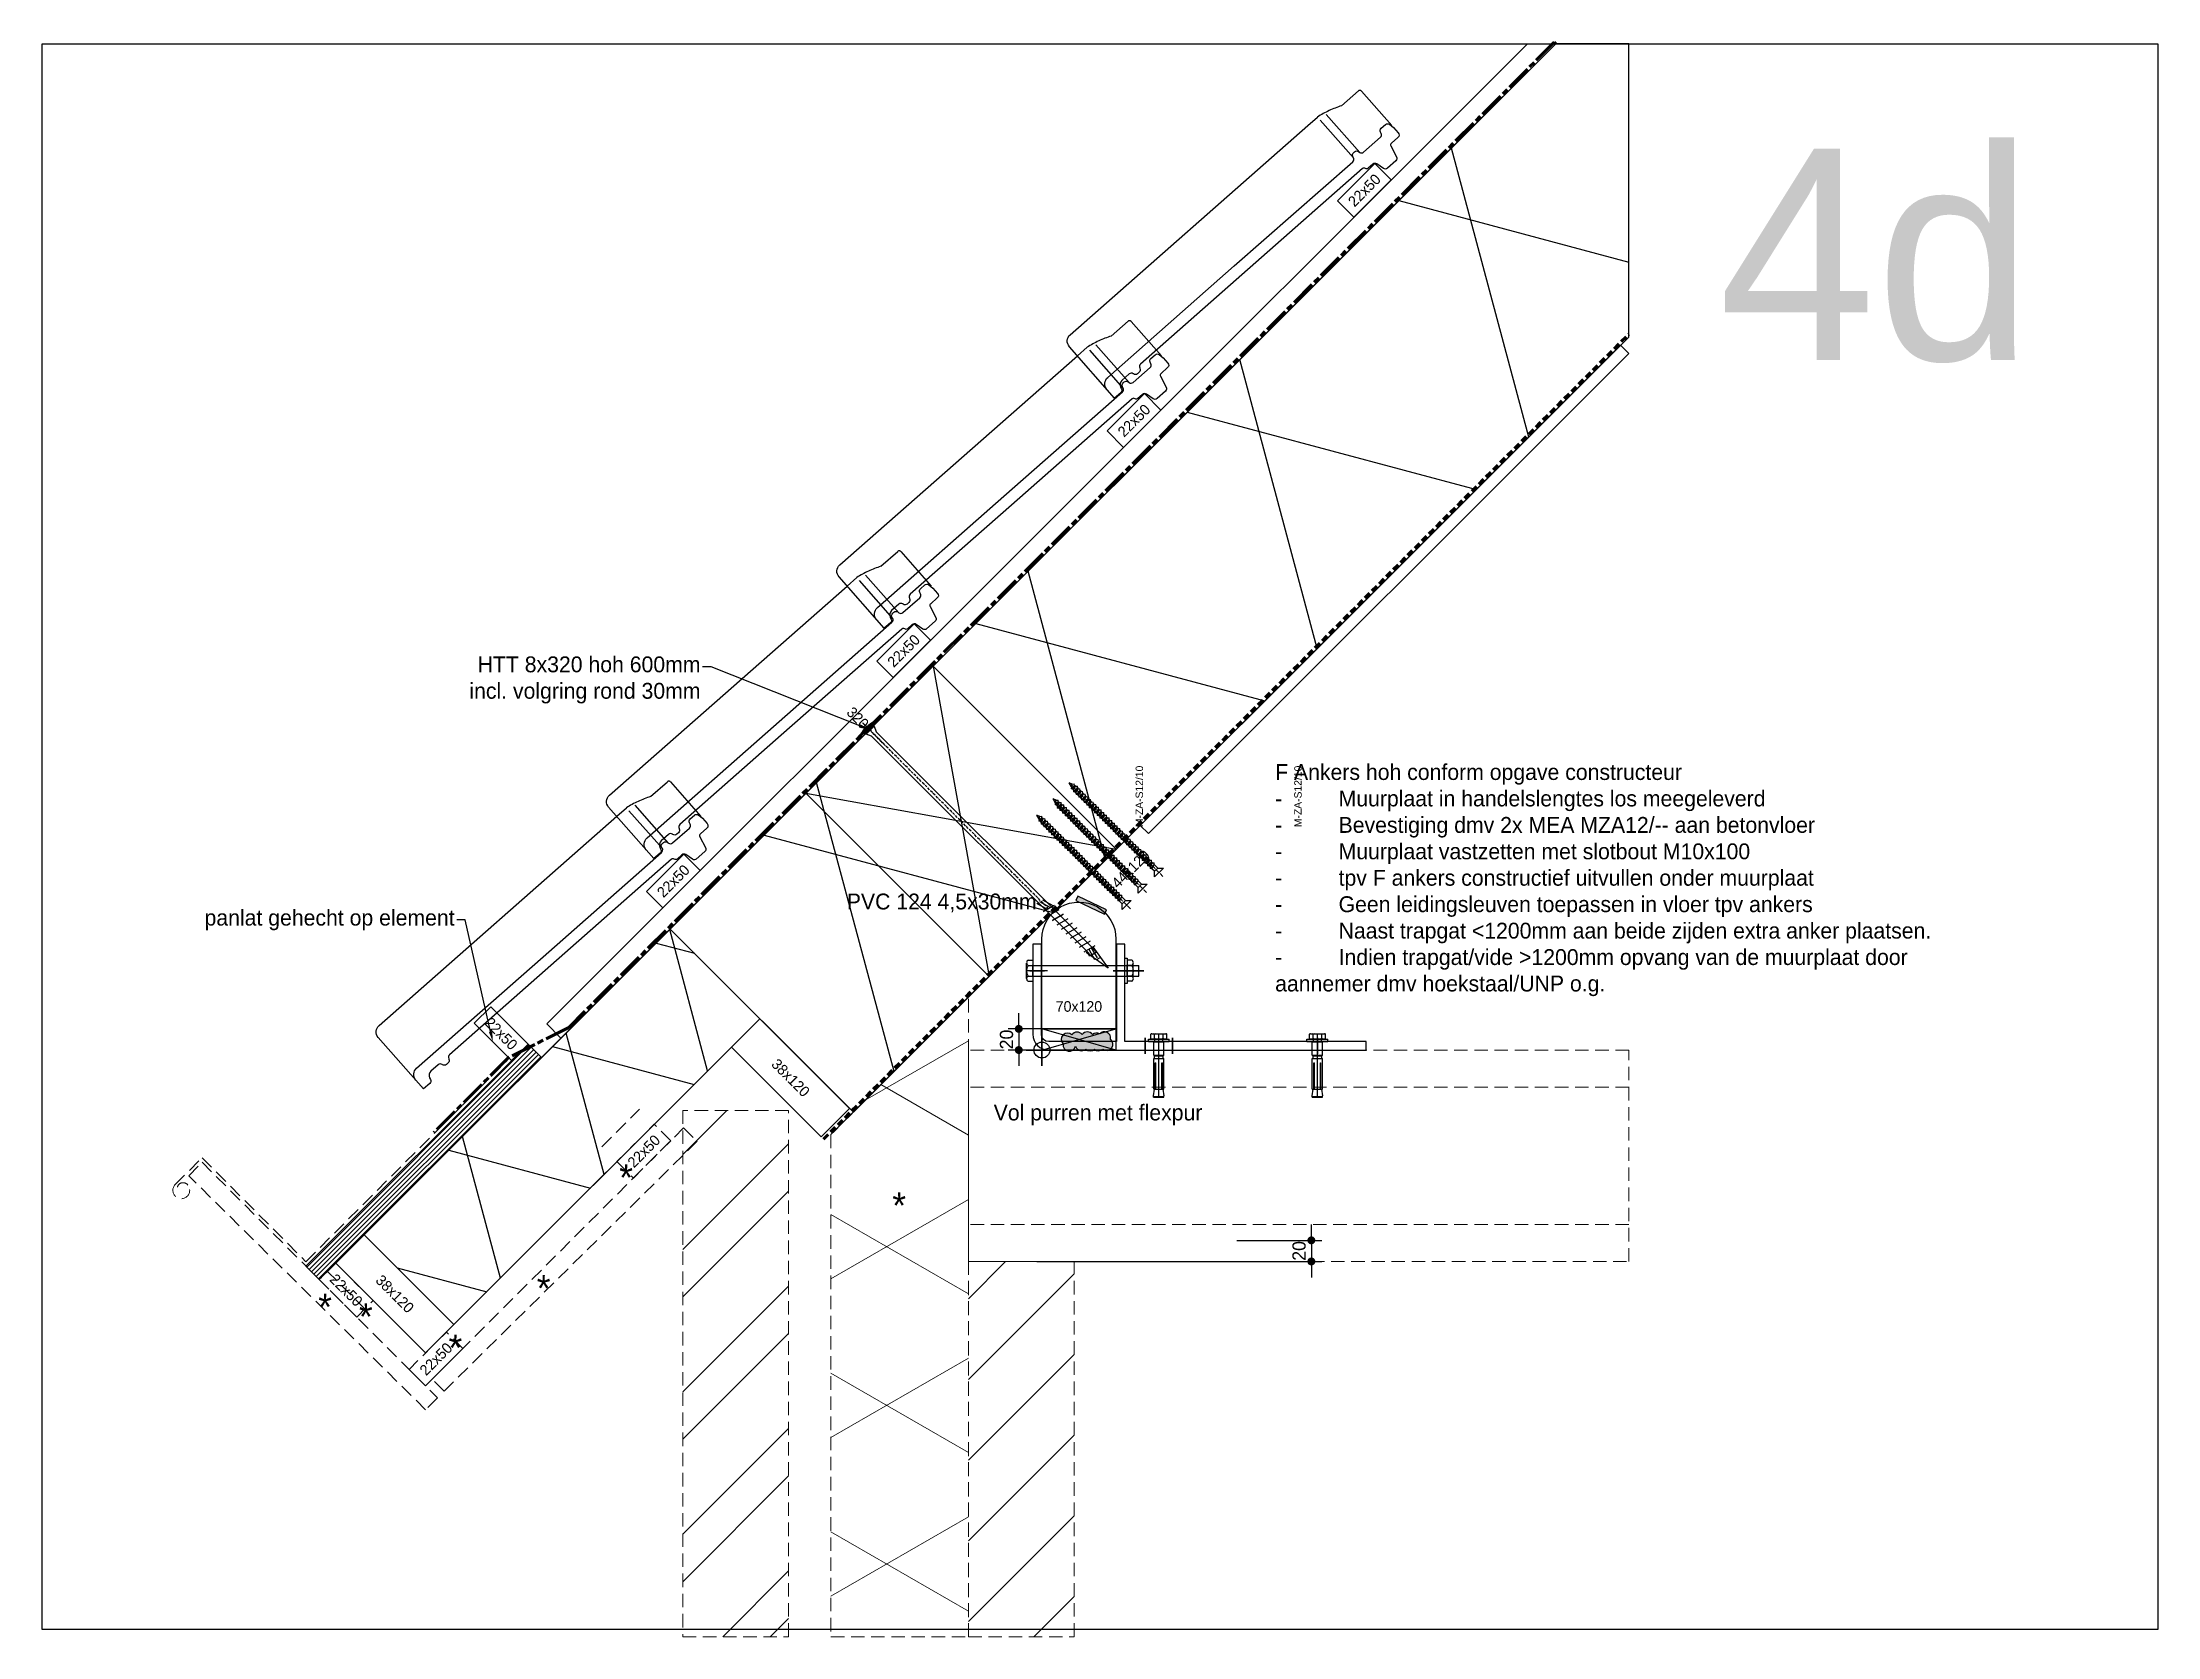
# Model space of a CAD drawing. Header units: millimetres. Extents: x -109306 to 269542, y -22401 to 197206.
# Drawn here: x 261542 to 263542, y -15980 to -14472 of the extents above; entities that cross this region are included whole.
import ezdxf
from ezdxf import colors
from ezdxf.entities.mleader import LeaderData, LeaderLine
from ezdxf.enums import TextEntityAlignment as Align
from ezdxf.math import Vec2, Vec3

# ---------------------------------------------------------------- set-up
doc = ezdxf.new("R2010")
doc.units = ezdxf.units.MM
for name, pattern in [('ACAD_ISO08W100', [36, 24, -3, 6, -3]), ('CENTER2', [1.125, 0.75, -0.125, 0.125, -0.125]), ('DASHDOT', [18.5, 12, -3, 0.5, -3]), ('DASHED', [19.049999999999997, 12.7, -6.35]), ('DASHED2', [9.524999999999999, 6.349999999999999, -3.174999999999999])]:
    doc.linetypes.add(name, pattern=pattern)
for name, color, linetype in [('EHP Bevestigingsmiddelen', 1, 'Continuous'), ('EHP Luchtdichting', 6, 'Continuous'), ('EHP Maatvoering', 1, 'Continuous'), ('EHP Tekst', 1, 'Continuous')]:
    doc.layers.add(name, color=color, linetype=linetype)
for name, color, linetype, lineweight in [('EHP Dampdichte folie', 3, 'DASHED2', 60), ('EHP Dampopen folie', 5, 'ACAD_ISO08W100', 60), ('EHP Derden', 8, 'DASHED', 13)]:
    doc.layers.add(name, color=color, linetype=linetype, lineweight=lineweight)
doc.layers.add('EHP Hulplijnen tekst niet printen', color=4, linetype='Continuous', plot=False)
doc.styles.add('BouwTek', font='arial.ttf')
doc.styles.get("Standard").update_dxf_attribs({"font": ''})
doc.styles.get('Standard').set_extended_font_data('Century Gothic')
doc.dimstyles.new('RFWOOD_FULL_DETAIL', dxfattribs={"dimscale": 5, "dimtxt": 2.5, "dimasz": 1.5, "dimexe": 2, "dimexo": 0, "dimgap": 1, "dimtad": 1, "dimdec": 0, "dimrnd": 0.001, "dimzin": 0, "dimdsep": 46, "dimtxsty": 'Standard', "dimblk1": 'DOT', "dimblk2": 'DOT', "dimsah": 1, "dimcen": 0.09, "dimdle": 2, "dimclrd": 6, "dimclre": 8, "dimclrt": 7, "dimazin": 0, "dimtfac": 1, "dimtdec": 0, "dimtix": 1, "dimtmove": 2, "dimatfit": 3, "dimfxl": 1, "dimtolj": 1, "dimtzin": 0, "dimarcsym": 0})

msp = doc.modelspace()

# ---------------------------------------------------------------- texts
for p in [(262087.2952669308, -15558.60857450501, 688), (262345.4402734047, -15585.03169971581, 688), (262009.3299504876, -15663.28458034496, 688), (261802.7073516022, -15680.94423847565, 688), (261841.2415768904, -15690.11096723573, 688), (261925.9128402416, -15719.62790440118, 688)]:
    msp.add_text('*', height=25).set_placement(p)
at = {"layer": 'EHP Hulplijnen tekst niet printen'}
msp.add_text('4d', height=200, dxfattribs=at).set_placement((263126.5193324119, -14772.9203968053))
at = {"layer": 'EHP Tekst'}
note = msp.add_mtext_dynamic_manual_height_columns('F Ankers hoh conform opgave constructeur\\P-^IMuurplaat in handelslengtes los meegeleverd\\P-^IBevestiging dmv 2x MEA MZA12/-- aan betonvloer\\P-^IMuurplaat vastzetten met slotbout M10x100\\P-^Itpv F ankers constructief uitvullen onder muurplaat\\P-^IGeen leidingsleuven toepassen in vloer tpv ankers\\P-^INaast trapgat <1200mm aan beide zijden extra anker plaatsen.\\P', width=664.3010126207082, gutter_width=100, heights=[225.9630127812773, 0], dxfattribs=dict(at, insert=(262707.4254442283, -15155.0292338017), char_height=15, attachment_point=1))
for column, words in zip(note.columns.linked_columns, ['-^IIndien trapgat/vide >1200mm opvang van de muurplaat door aannemer dmv hoekstaal/UNP o.g.']):
    column.text = words

# ---------------------------------------------------------------- blocks, each defined once
blk = doc.blocks.new('*U675')
at = {"layer": 'EHP Bevestigingsmiddelen', "color": 1, "linetype": 'DASHDOT', "ltscale": 0.2}
blk.add_line((239.385843, -3.636214033244908e-15), (-9.120789999999943, 5.584688692939765e-16), dxfattribs=at)
at = {"layer": 'EHP Bevestigingsmiddelen'}
for p, q in [((-1.499999999999999, 9.5), (-2.5, 9.5)), ((-2.5, -9.5), (-2.5, 9.5)), ((7.041486534478669e-16, 11.5), (-1.499999999999999, 11.5)), ((-1.500000000000001, -11.5), (-1.499999999999999, 11.5)), ((-1.500000000000001, -11.5), (-1.499999999999999, 11.5)), ((0.7862359999999174, 5.334553000000597), (-1.5, 5.334553000000597)), ((-7.041486534478669e-16, -11.5), (7.041486534478669e-16, 11.5)), ((5.766851000000315, 3.000001000000338), (0.7862359999999174, 5.334553000000597)), ((0.7862359999999168, -5.334553000000597), (0.7862359999999174, 5.334553000000597)), ((293.8792100000001, 3.000001000000331), (5.766851000000315, 3.000001000000338)), ((238.8152770000006, 1.471101000002815), (227.9880080000003, 4.376712999997832)), ((239.6985880000002, -1.663065000000646), (228.8713180000004, 1.242548000001986)), ((240.9935390000001, -6.000001000000342), (237.8877090000005, 5.591109000000866)), ((240.9935370000003, -5.999998999999665), (237.8877090000005, 5.591109000000866)), ((246.9935370000003, -5.999998999999666), (243.8877090000005, 5.591111000001543)), ((252.9935370000003, -5.999998999999666), (249.8877069999999, 5.591111000001542)), ((253.0150560000002, -6.08030799999688), (249.9092259999998, 5.510801999997052)), ((259.0150560000002, -6.08030799999688), (255.9092280000004, 5.510801999997052)), ((265.0150560000002, -6.080307999996881), (261.9092280000004, 5.510801999997051)), ((271.0150540000004, -6.080307999996881), (267.9092259999998, 5.510801999997051)), ((277.0150560000002, -6.080307999996882), (273.9092259999998, 5.51080000000365)), ((283.0150560000002, -6.080307999996882), (279.9092280000004, 5.51080199999705)), ((289.0150560000002, -6.080307999996883), (285.9092280000004, 5.51080199999705)), ((295.0150540000004, -6.080307999996883), (291.9092259999998, 5.510801999997049)), ((292.6035300000003, 2.919622000001247), (298.528182, 4.509565000000286)), ((293.3277360000002, 0.2168509999973979), (304.1550050000005, 3.12246299999969)), ((318.8792100000001, -0.08030799999688439), (293.8792100000001, 4.000001000000331)), ((293.8792100000001, 3.000001000000331), (298.8835730000001, 3.183227000001345)), ((294.0519410000006, -2.485919999999176), (304.8792100000001, 0.4196920000031165)), ((300.5626090000005, -3.083022999999237), (298.7890700000007, 3.535917000001056)), ((306.6791830000002, -2.080307999996883), (305.4978920000003, 2.32832900000357)), ((-1.500000000000001, -9.5), (-2.5, -9.5)), ((0.7862359999999168, -5.334553000000597), (-1.5, -5.334553000000597)), ((-7.041486534478669e-16, -11.5), (-1.500000000000001, -11.5)), ((0.7862359999999168, -5.334553000000597), (5.766859000000295, -2.999998999999662)), ((294.4791560000003, -2.999998999999669), (5.766859000000295, -2.999998999999662)), ((240.5818980000004, -4.797229999996492), (229.754629, -1.891618000001475)), ((300.5471219999999, -3.025223999997259), (294.1896880000004, -2.999998999999669)), ((294.4791560000003, -3.999998999999669), (318.8792100000001, -0.08030799999688439))]:
    blk.add_line(p, q, dxfattribs=at)
blk.add_arc((28.29265649457668, -1.596603505066713e-14), 32.22479936311466, 162.8542148079576, 197.1457851920423, dxfattribs=at)
blk = doc.blocks.new('*U744')
at = {"layer": 'EHP Bevestigingsmiddelen', "color": 1, "linetype": 'DASHDOT', "ltscale": 0.2}
blk.add_line((13.70786104431774, -13.70786104431782), (-6.449372458778408, 6.449372458778413), dxfattribs=at)
at = {"layer": 'EHP Bevestigingsmiddelen', "xscale": -1, "rotation": 134.9999999999999}
blk.add_blockref('*U675', (0, 0), dxfattribs=at)
at = {"layer": 'EHP Hulplijnen tekst niet printen', "insert": (-11.13097796459043, 11.13097796459047), "char_height": 10, "attachment_point": 5, "rotation": 314.9999999999999}
blk.add_mtext_dynamic_manual_height_columns('320', width=10.98533508774472, gutter_width=17.5, heights=[0], dxfattribs=at)
blk = doc.blocks.new('*U717')
h = blk.add_hatch()
h.set_pattern_fill('ISOLATIE', color=256, scale=244.9999999999976, angle=45.00000008545901, style=0, pattern_type=2)
h.set_pattern_definition([(105.000000085459, (3.151238372976855e-12, -3.151238363576451e-12), (-236.6518273462399, -63.4106664030929), []), (165.000000085459, (3.151238372976855e-12, -3.151238363576451e-12), (-63.41066569714108, -236.651827535399), [])])
h.paths.add_polyline_path([(664.1119573664706, 1010.594282645771), (-173.2411616490988, 173.2411611323061), (0, 0), (733.2032862226638, 733.2032884098647), (733.2032859590124, 1010.59428264576)])
blk.add_lwpolyline([(664.1119573664706, 1010.594282645771), (-173.2411616490988, 173.2411611323061), (0, 0), (0, 0), (733.2032862226638, 733.2032884098647), (733.2032859590124, 1010.59428264576)], close=True)
blk = doc.blocks.new('*U779')
blk.add_lwpolyline([(0, 0), (642.2765652333262, 0), (642.2765652333262, 11), (0, 11)], close=True)
blk = doc.blocks.new('*U733')
h = blk.add_hatch()
h.set_pattern_fill('ANSI32', color=0, scale=10)
h.set_pattern_definition([(45, (0, -2.184420090033257), (-67.35192090801866, 67.35192090801866), []), (45, (44.90130000000001, -2.184420090033257), (-67.35192090801866, 67.35192090801866), [])])
h.paths.add_polyline_path([(-7.105427357601002e-15, 0), (100, 5.684341886080801e-14), (100, 497.8155799099667), (0, 497.8155799099667)])
at = {"color": 0}
blk.add_lwpolyline([(0, 0), (100, 0), (100, 497.8155799099667), (0, 497.8155799099667)], close=True, dxfattribs=at)
blk = doc.blocks.new('*U740')
h = blk.add_hatch()
h.set_pattern_fill('ANSI31', color=0, scale=17)
h.set_pattern_definition([(45, (0, 0), (-38.1660885145439, 38.1660885145439), [])])
h.paths.add_polyline_path([(99.99999999999997, 354.9215513955295), (-1.06581410364015e-14, 354.9215513955295), (-3.552713678800501e-15, 0), (100, 0)])
at = {"color": 0}
blk.add_lwpolyline([(0, 0), (100, 0), (99.99999999999999, 354.9215513955295), (-1.4210854715202e-14, 354.9215513955295)], close=True, dxfattribs=at)
blk = doc.blocks.new('*U715')
h = blk.add_hatch()
h.set_pattern_fill('ISOLATIE', color=256, scale=129.9999999999988, angle=90.00000000000001, style=0, pattern_type=2)
h.set_pattern_definition([(150, (2.364686224609592e-12, 8.751096975251757e-28), (-64.99999999999937, -112.583302491976), []), (210, (2.364686224609592e-12, 8.751096975251757e-28), (64.9999999999994, -112.583302491976), [])])
h.paths.add_polyline_path([(-129.9999999999993, 474.9215516780551), (-129.9999999999988, -5.388282412847426e-14), (0, 0), (1.791764523381e-12, 604.9215368562088), (-64.99999999999882, 539.9215361858847)])
blk.add_lwpolyline([(-129.9999999999993, 474.9215516780551), (-129.9999999999988, -5.388282412847426e-14), (0, 0), (0, 0), (1.791764523381e-12, 604.9215368562088), (-64.99999999999882, 539.9215361858847)], close=True)
blk = doc.blocks.new('*U764')
h = blk.add_hatch()
h.set_pattern_fill('ANSI31', color=256, angle=135)
h.set_pattern_definition([(180, (147.1513658581203, 0), (-6.661338147750939e-16, -3.175), [])])
h.paths.add_polyline_path([(0, 18), (0, 1.77635683940025e-15), (297.1513658581203, 1.77635683940025e-15), (297.1513658581203, 18)])
blk.add_lwpolyline([(0, 0), (297.1513658581203, 0), (297.1513658581203, 18), (0, 18)], close=True)
blk = doc.blocks.new('*U695')
at = {"linetype": 'DASHED'}
for p, q in [((624.4165200935822, 164.9999999999995), (0, 164.9999999999995)), ((624.4165200935822, 35), (0, 35))]:
    blk.add_line(p, q, dxfattribs=at)
blk.add_lwpolyline([(0, 0), (624.4165200935822, 0), (624.4165200935822, 199.9999999999995), (0, 199.9999999999995)], close=True)
blk = doc.blocks.new('*U750')
at = {"layer": 'EHP Luchtdichting'}
h = blk.add_hatch(color=256, dxfattribs=at)
h.dxf.hatch_style = 1
h.paths.add_polyline_path([(17.97759843484995, 6.701033137158445, 0.5009931629464284), (8.369659142077097, 6.442218687980644, 0.9851154384178544), (7.105427357601002e-15, -2.155247569103102, 0.9803917446527831), (11.76817132044754, -4.490560694216709, 0.5432578860194794), (21.46068808083244, -7.21113789483303, 0.3947850331532387), (29.65786921052789, -7.246099760520428, 0.3701170350084084), (37.46962585492904, -7.132079360571719, 0.9884348518990358), (44.9837491543077, 2.223051172029501, 0.7463641936139044), (34.64080124791234, 7.259944271381977, 0.3133491858978726), (27.82827717537232, 6.56387845980888, 0.5225869111324671)])
for centre, start, end in [((4.249297716562587, 2.080725626753555), 46.6284298213203, 224.9100278375493), ((13.27036341031687, 2.980557572958482), 38.3219227408045, 144.7641480450226), ((22.85524328130266, 3.206955182694209), 34.02034251008089, 144.384259526181), ((31.73535485930694, 2.010336544804695), 61.03723900159045, 130.6305988642216), ((39.0649711640636, 3.206955182694209), 350.5617818399565, 137.5071511889275), ((41.17227429106462, -2.410808921549737), 231.8947431954216, 50.56178183995671), ((5.907210330250173, -3.206373686267816), 169.9104195340665, 347.6413057235724), ((17.49690912049079, -2.706866993393724), 197.2944436649327, 311.3479246606533), ((25.57796785237284, -2.846735612404863), 226.6688991949124, 312.8423583533614), ((33.49728130617957, -2.635360691806646), 230.2154865366231, 311.4569730964595)]:
    blk.add_arc(centre, 6, start, end)
at = {"layer": 'EHP Tekst', "insert": (-65.61339286109603, -59.597336622601), "char_height": 15, "attachment_point": 1}
blk.add_mtext('Vol purren met flexpur', dxfattribs=at)
blk = doc.blocks.new('*U755')
at = {"layer": 'EHP Luchtdichting'}
h = blk.add_hatch(color=256, dxfattribs=at)
h.dxf.hatch_style = 1
h.paths.add_polyline_path([(0.9661719328224038, 2.031996997100926), (-0.9661701618453697, -2.031997839162397), (26.12712874657679, -14.91427847028089), (28.05947084124456, -10.85028363401756)])
blk.add_lwpolyline([(0.9661719328224038, 2.031996997100926), (-0.9661701618453697, -2.031997839162397), (26.12712874657679, -14.91427847028089), (28.05947084124456, -10.85028363401756)], close=True, dxfattribs=at)
at = {"layer": 'EHP Tekst', "insert": (-217.515184500089, 4.515290930191973), "char_height": 15, "attachment_point": 1}
blk.add_mtext('PVC 124 4,5x30mm', dxfattribs=at)
blk = doc.blocks.new('_DOT')
at = {"color": 0, "linetype": 'ByBlock'}
blk.add_line((-0.5, 0), (-1, 0), dxfattribs=at)
at = {"color": 0, "linetype": 'ByBlock', "const_width": 0.5}
blk.add_lwpolyline([(-0.25, 0, 1), (0.25, 0, 1)], format="xyb", close=True, dxfattribs=at)
blk = doc.blocks.new('*D863')
at = {"layer": 'Defpoints', "color": 0, "transparency": 16777216}
for p in [(262486.9225194263, -15405.4932299645), (262465.0616974432, -15425.49322996451), (262486.4225194263, -15425.49322996451)]:
    blk.add_point(p, dxfattribs=at)
at = {"layer": 'EHP Maatvoering', "color": 6, "lineweight": -2, "transparency": 16777216}
for p, q in [((262465.0616974432, -15397.9932299645), (262465.0616974432, -15390.4932299645)), ((262465.0616974432, -15405.4932299645), (262465.0616974432, -15425.49322996451)), ((262465.0616974432, -15432.99322996451), (262465.0616974432, -15440.49322996451))]:
    blk.add_line(p, q, dxfattribs=at)
at = {"layer": 'EHP Maatvoering', "color": 8, "lineweight": -2, "transparency": 16777216}
for p, q in [((262486.9225194263, -15405.4932299645), (262455.0616974432, -15405.4932299645)), ((262486.4225194263, -15425.49322996451), (262455.0616974432, -15425.49322996451))]:
    blk.add_line(p, q, dxfattribs=at)
at = {"layer": 'EHP Maatvoering', "color": 6, "lineweight": -2, "transparency": 16777216, "xscale": 7.5, "yscale": 7.5, "zscale": 7.5}
for p, rotation in [((262465.0616974432, -15405.4932299645), 270), ((262465.0616974432, -15425.49322996451), 90)]:
    blk.add_blockref('_DOT', p, dxfattribs=dict(at, rotation=rotation))
at = {"layer": 'EHP Maatvoering', "color": 7, "transparency": 16777216, "insert": (262453.4972854786, -15415.49322996446), "char_height": 12.5, "attachment_point": 5, "rotation": 90}
blk.add_mtext('\\A1;20', dxfattribs=at)
blk = doc.blocks.new('BNOVH000B$2')
at = {"color": 1, "linetype": 'Continuous', "ltscale": 400}
blk.add_lwpolyline([(-4.607633, -72.63407099999999), (-0.507161, -7.984014999999999, -0.414214), (7.983656, -0.505826), (306.765381, -19.461395)], format="xyb", dxfattribs=at)
at = {"color": 1, "linetype": 'DASHED2', "ltscale": 400}
blk.add_lwpolyline([(306.765381, -19.461395), (318.913177, -20.232227, -0.063748), (342.582732, -28.872767), (363.816071, -30.219614, -0.414214), (365.685305, -32.342388), (362.930328, -75.772003)], format="xyb", dxfattribs=at)
for points in [[(315.653687, -71.612961), (318.674286, -24.001543)], [(323.528778, -72.112488), (326.549377, -24.501074)]]:
    blk.add_lwpolyline(points, dxfattribs=at)
at = {"color": 7, "linetype": 'Continuous', "ltscale": 400}
for points in [[(162.939163, -75.24762), (35.388271, -67.155594, 0.346419), (32.332868, -69.26175699999999), (32.208397, -69.663368, -0.34642), (29.152066, -71.76974), (26.880663, -71.62571700000001, -0.346418), (24.116321, -69.149877), (24.043949, -68.736298, 0.346419), (21.27807, -66.260763), (12.150923, -65.681381, 0.339449), (6.694334, -69.342673), (6.107766000000001, -71.08606, -0.339452), (3.074921, -73.12224300000001), (-4.607633, -72.63407099999999), (-3.911165, -61.656105, -0.414214), (4.57868, -54.17960799999999), (163.721054, -64.275009)], [(163.721054, -64.275009), (312.597626, -73.719734, 0.34642), (315.65294, -71.612962), (316.081909, -70.22963, -0.346418), (319.137209, -68.122364), (320.513977, -68.210251, -0.346419), (323.278875, -70.685866), (323.528778, -72.112488, 0.34642), (326.293636, -74.589384), (347.527344, -75.935265, 0.34642), (350.582755, -73.829089), (351.011627, -72.44516, -0.346409), (354.067276, -70.339005), (359.435699, -70.67935200000001, -0.346429), (362.200625, -73.155084), (362.653351, -75.73613), (362.783844, -78.09605400000001), (362.351929, -84.892128, -0.414214), (359.167991, -87.69696), (350.891724, -87.171593, 0.346418), (348.683398, -88.693428), (345.226959, -99.860466, -0.34642), (342.170061, -101.96707), (331.379486, -101.282631, -0.345772), (328.614772, -98.812945), (327.279694, -91.291748, 0.345782), (324.515422, -88.822875), (318.587646, -88.446442, -0.348737), (316.607744, -86.658449, 0.348633), (314.626961, -84.870368), (162.939163, -75.24762)]]:
    blk.add_lwpolyline(points, format="xyb", dxfattribs=at)
blk = doc.blocks.new('*U835')
blk.add_lwpolyline([(-8.850390053415123e-24, -5.080902730213237e-25), (84.85281374238403, -84.8528137423874), (111.7228714274734, -57.98275605729911), (26.87005768508935, 26.87005768508828)], close=True)
at = {"color": 1, "flags": 8}
blk.add_attdef('38X120', text='', height=10, rotation=314.9999999999989, dxfattribs=at).set_placement((55.86143328883006, -28.991380453556), align=Align.MIDDLE_CENTER)
blk = doc.blocks.new('*U801')
blk.add_lwpolyline([(-4.679240163218398e-24, -4.679240163218213e-24), (35.35533905932669, -35.35533905932809), (50.91168824543104, -19.79898987322434), (15.55634918610436, 15.55634918610374)], close=True)
at = {"color": 1, "flags": 8}
blk.add_attdef('22X50', text='', height=10, rotation=314.9999999999989, dxfattribs=at).set_placement((25.45584457970964, -9.899495348192925), align=Align.MIDDLE_CENTER)
blk = doc.blocks.new('*U802')
blk.add_lwpolyline([(4.679240163218398e-24, -4.679240163218215e-24), (35.3553390593267, 35.35533905932809), (19.79898987322235, 50.91168824543184), (-15.55634918610436, 15.55634918610375)], close=True)
at = {"color": 1, "flags": 8}
blk.add_attdef('22X50', text='', height=10, rotation=45.00000000000112, dxfattribs=at).set_placement((9.899495348191927, 25.45584457971004), align=Align.MIDDLE_CENTER)
blk = doc.blocks.new('*U803')
blk.add_lwpolyline([(4.679240163218398e-24, -4.679240163218215e-24), (35.3553390593267, 35.35533905932809), (19.79898987322235, 50.91168824543184), (-15.55634918610436, 15.55634918610375)], close=True)
at = {"color": 1, "flags": 8}
blk.add_attdef('22X50', text='', height=10, rotation=45.00000000000112, dxfattribs=at).set_placement((9.899495348191927, 25.45584457971004), align=Align.MIDDLE_CENTER)
blk = doc.blocks.new('*U817')
at = {"linetype": 'CENTER2', "ltscale": 5}
blk.add_line((-5.199999988079071, 0), (119.9997604191303, 0), dxfattribs=at)
at = {"linetype": 'Continuous', "ltscale": 100}
for p, q in [((0, -6), (0, 6)), ((0, 6), (3.800000011920929, 2.199999988079071)), ((3.800000011920929, 2.199999988079071), (7.321000009775162, 2.199999988079071)), ((3.800000011920929, 2.199999988079071), (3.800000011920929, -2.199999988079071)), ((7.321000009775162, 2.199999988079071), (8.500431448221207, 3.199999988079071)), ((7.321000009775162, 2.199999988079071), (8.500431448221207, -2.2016980946064)), ((9.679862886667252, 2.199999988079071), (8.500431448221207, 3.199999988079071)), ((8.500431448221207, 3.199999988079071), (8.500431448221207, -0.9210883378982544)), ((9.679862886667252, 2.199999988079071), (10.85929435491562, 2.199999988079071)), ((9.679862886667252, 2.199999988079071), (10.85929435491562, -2.2016980946064)), ((10.85929435491562, 2.199999988079071), (12.03872579336166, 3.199999988079071)), ((10.85929435491562, 2.199999988079071), (12.03872579336166, -2.2016980946064)), ((13.21815726161003, 2.199999988079071), (12.03872579336166, 3.199999988079071)), ((12.03872579336166, 3.199999988079071), (12.03872579336166, -0.9210883378982544)), ((13.21815726161003, 2.199999988079071), (14.39758870005608, 2.199999988079071)), ((13.21815726161003, 2.199999988079071), (14.39758870005608, -2.2016980946064)), ((14.39758870005608, 2.199999988079071), (15.57702013850212, 3.199999988079071)), ((14.39758870005608, 2.199999988079071), (15.57702013850212, -2.2016980946064)), ((16.75645160675049, 2.199999988079071), (15.57702013850212, 3.199999988079071)), ((15.57702013850212, 3.199999988079071), (15.57702013850212, -0.9210883378982544)), ((16.75645160675049, 2.199999988079071), (17.93588304519653, 2.199999988079071)), ((16.75645160675049, 2.199999988079071), (17.93588304519653, -2.2016980946064)), ((17.93758869171143, 2.199999988079071), (19.11702015995979, 3.199999988079071)), ((17.93758869171143, 2.199999988079071), (19.11702015995979, -2.2016980946064)), ((19.11702015995979, 3.199999988079071), (19.11702015995979, -0.9210883378982544)), ((20.29645159840584, 2.199999988079071), (19.11702015995979, 3.199999988079071)), ((20.29645159840584, 2.199999988079071), (21.47588306665421, -2.2016980946064)), ((20.29645159840584, 2.199999988079071), (21.47588306665421, 2.199999988079071)), ((21.47588306665421, 2.199999988079071), (22.65531450510025, 3.199999988079071)), ((21.47588306665421, 2.199999988079071), (22.65531450510025, -2.2016980946064)), ((23.83645159006119, 2.199999988079071), (22.65702015161514, 3.199999988079071)), ((22.65702015161514, 3.199999988079071), (22.65702015161514, -0.9210883378982544)), ((23.83645159006119, 2.199999988079071), (25.01588305830956, 2.199999988079071)), ((23.83645159006119, 2.199999988079071), (25.01588305830956, -2.2016980946064)), ((25.01588305830956, 2.199999988079071), (26.1953144967556, 3.199999988079071)), ((25.01588305830956, 2.199999988079071), (26.1953144967556, -2.2016980946064)), ((26.19702014327049, 3.199999988079071), (26.19702014327049, -0.9210883378982544)), ((27.37645161151886, 2.199999988079071), (26.19702014327049, 3.199999988079071)), ((27.37645161151886, 2.199999988079071), (28.5558830499649, -2.2016980946064)), ((27.37645161151886, 2.199999988079071), (28.5558830499649, 2.199999988079071)), ((28.5558830499649, 2.199999988079071), (29.73531451821327, 3.199999988079071)), ((28.5558830499649, 2.199999988079071), (29.73531451821327, -2.2016980946064)), ((29.73702016472816, 3.199999988079071), (29.73702016472816, -0.9210883378982544)), ((30.91645160317421, 2.199999988079071), (29.73702016472816, 3.199999988079071)), ((30.91645160317421, 2.199999988079071), (32.09588304162025, -2.2016980946064)), ((30.91645160317421, 2.199999988079071), (32.09588304162025, 2.199999988079071)), ((32.09588304162025, 2.199999988079071), (33.27531450986862, 3.199999988079071)), ((32.09588304162025, 2.199999988079071), (33.27531450986862, -2.2016980946064)), ((33.27702015638351, 3.199999988079071), (33.27702015638351, -0.9210883378982544)), ((34.45645159482956, 2.199999988079071), (33.27702015638351, 3.199999988079071)), ((34.45645159482956, 2.199999988079071), (35.63588306307793, -2.2016980946064)), ((34.45645159482956, 2.199999988079071), (35.63588306307793, 2.199999988079071)), ((35.63588306307793, 2.199999988079071), (36.81531450152397, 3.199999988079071)), ((35.63588306307793, 2.199999988079071), (36.81531450152397, -2.2016980946064)), ((36.81702014803886, 3.199999988079071), (36.81702014803886, -0.9210883378982544)), ((37.99645161628723, 2.199999988079071), (36.81702014803886, 3.199999988079071)), ((37.99645161628723, 2.199999988079071), (39.17588305473328, 2.199999988079071)), ((37.99645161628723, 2.199999988079071), (39.17588305473328, -2.2016980946064)), ((39.17588305473328, 2.199999988079071), (40.35531449317932, 3.199999988079071)), ((39.17588305473328, 2.199999988079071), (40.35531449317932, -2.2016980946064)), ((41.53645160794258, 2.199999988079071), (40.35702013969421, 3.199999988079071)), ((40.35702013969421, 3.199999988079071), (40.35702013969421, -0.9210883378982544)), ((41.53645160794258, 2.199999988079071), (42.71588304638863, 2.199999988079071)), ((41.53645160794258, 2.199999988079071), (42.71588304638863, -2.2016980946064)), ((42.71588304638863, 2.199999988079071), (43.89531451463699, 3.199999988079071)), ((42.71588304638863, 2.199999988079071), (43.89531451463699, -2.2016980946064)), ((45.07645159959793, 2.199999988079071), (43.89702016115189, 3.199999988079071)), ((43.89702016115189, 3.199999988079071), (43.89702016115189, -0.9210883378982544)), ((45.07645159959793, 2.199999988079071), (46.2558830678463, 2.199999988079071)), ((45.07645159959793, 2.199999988079071), (46.2558830678463, -2.2016980946064)), ((46.2558830678463, 2.199999988079071), (47.43531450629234, 3.199999988079071)), ((46.2558830678463, 2.199999988079071), (47.43531450629234, -2.2016980946064)), ((48.61645159125328, 2.199999988079071), (47.43702015280724, 3.199999988079071)), ((47.43702015280724, 3.199999988079071), (47.43702015280724, -0.9210883378982544)), ((48.61645159125328, 2.199999988079071), (49.79588305950165, 2.199999988079071)), ((48.61645159125328, 2.199999988079071), (49.79588305950165, -2.2016980946064)), ((49.79588305950165, 2.199999988079071), (50.97531449794769, 3.199999988079071)), ((49.79588305950165, 2.199999988079071), (50.97531449794769, -2.2016980946064)), ((52.15645161271095, 2.199999988079071), (50.97702014446259, 3.199999988079071)), ((50.97702014446259, 3.199999988079071), (50.97702014446259, -0.9210883378982544)), ((52.15645161271095, 2.199999988079071), (53.335883051157, 2.199999988079071)), ((52.15645161271095, 2.199999988079071), (53.335883051157, -2.2016980946064)), ((53.335883051157, 2.199999988079071), (54.51531448960304, 3.199999988079071)), ((53.335883051157, 2.199999988079071), (54.51531448960304, -2.2016980946064)), ((54.51702016592026, 3.199999988079071), (54.51702016592026, -0.9210883378982544)), ((55.6964516043663, 2.199999988079071), (54.51702016592026, 3.199999988079071)), ((55.6964516043663, 2.199999988079071), (56.87588304281235, -2.2016980946064)), ((55.6964516043663, 2.199999988079071), (56.87588304281235, 2.199999988079071)), ((56.87588304281235, 2.199999988079071), (58.05531451106071, 3.199999988079071)), ((56.87588304281235, 2.199999988079071), (58.05531451106071, -2.2016980946064)), ((58.05702015757561, 3.199999988079071), (58.05702015757561, -0.9210883378982544)), ((59.23645159602165, 2.199999988079071), (58.05702015757561, 3.199999988079071)), ((59.23645159602165, 2.199999988079071), (60.41588306427002, -2.2016980946064)), ((59.23645159602165, 2.199999988079071), (60.41588306427002, 2.199999988079071)), ((60.41588306427002, 2.199999988079071), (61.59531450271606, 3.199999988079071)), ((60.41588306427002, 2.199999988079071), (61.59531450271606, -2.2016980946064)), ((61.59702014923096, 3.199999988079071), (61.59702014923096, -0.9210883378982544)), ((62.77645161747932, 2.199999988079071), (61.59702014923096, 3.199999988079071)), ((62.77645161747932, 2.199999988079071), (63.95588305592537, -2.2016980946064)), ((62.77645161747932, 2.199999988079071), (63.95588305592537, 2.199999988079071)), ((63.95588305592537, 2.199999988079071), (65.13531449437141, 3.199999988079071)), ((63.95588305592537, 2.199999988079071), (65.13531449437141, -2.2016980946064)), ((65.1370201408863, 3.199999988079071), (65.1370201408863, -0.9210883378982544)), ((66.31645160913467, 2.199999988079071), (65.1370201408863, 3.199999988079071)), ((66.31645160913467, 2.199999988079071), (67.49588304758072, -2.2016980946064)), ((66.31645160913467, 2.199999988079071), (67.49588304758072, 2.199999988079071)), ((67.49588304758072, 2.199999988079071), (68.67531451582909, 3.199999988079071)), ((67.49588304758072, 2.199999988079071), (68.67531451582909, -2.2016980946064)), ((69.85474595427513, 2.199999988079071), (68.67531451582909, 3.199999988079071)), ((68.67531451582909, 3.199999988079071), (68.67531451582909, -0.9210883378982544)), ((69.85474595427513, 2.199999988079071), (71.03417739272118, -2.2016980946064)), ((69.85474595427513, 2.199999988079071), (71.03417739272118, 2.199999988079071)), ((71.03417739272118, 2.199999988079071), (72.21360886096954, 3.199999988079071)), ((71.03417739272118, 2.199999988079071), (72.21360886096954, -2.2016980946064)), ((72.21360886096954, 3.199999988079071), (72.21360886096954, -0.9210883378982544)), ((73.39304029941559, 2.199999988079071), (72.21360886096954, 3.199999988079071)), ((73.39304029941559, 2.199999988079071), (74.57247176766396, 2.199999988079071)), ((73.39304029941559, 2.199999988079071), (74.57247176766396, -2.2016980946064)), ((74.57247176766396, 2.199999988079071), (75.75190320611, 3.199999988079071)), ((74.57247176766396, 2.199999988079071), (75.75190320611, -2.2016980946064)), ((75.75190320611, 3.199999988079071), (75.75190320611, -0.9210883378982544)), ((76.93133464455605, 2.199999988079071), (75.75190320611, 3.199999988079071)), ((76.93133464455605, 2.199999988079071), (78.11076611280441, 2.199999988079071)), ((76.93133464455605, 2.199999988079071), (78.11076611280441, -2.2016980946064)), ((78.11076611280441, 2.199999988079071), (79.29019755125046, 3.199999988079071)), ((78.11076611280441, 2.199999988079071), (79.29019755125046, -2.2016980946064)), ((79.29019755125046, 3.199999988079071), (79.29019755125046, -0.9210883378982544)), ((80.46962901949883, 2.199999988079071), (79.29019755125046, 3.199999988079071)), ((80.46962901949883, 2.199999988079071), (81.64906045794487, 2.199999988079071)), ((80.46962901949883, 2.199999988079071), (81.64906045794487, -2.2016980946064)), ((81.64906045794487, 2.199999988079071), (82.82849189639091, 3.199999988079071)), ((81.64906045794487, 2.199999988079071), (82.82849189639091, -2.2016980946064)), ((82.82849189639091, 3.199999988079071), (82.82849189639091, -0.9210883378982544)), ((84.00792336463928, 2.199999988079071), (82.82849189639091, 3.199999988079071)), ((84.00792336463928, 2.199999988079071), (85.18735480308533, 2.199999988079071)), ((84.00792336463928, 2.199999988079071), (85.18735480308533, -2.2016980946064)), ((85.18735480308533, 2.199999988079071), (86.3667862713337, 3.199999988079071)), ((85.18735480308533, 2.199999988079071), (86.3667862713337, -2.2016980946064)), ((86.3667862713337, 3.199999988079071), (86.3667862713337, -0.9210883378982544)), ((87.54621770977974, 2.199999988079071), (86.3667862713337, 3.199999988079071)), ((87.54621770977974, 2.199999988079071), (88.72564914822578, 2.199999988079071)), ((87.54621770977974, 2.199999988079071), (88.72564914822578, -2.2016980946064)), ((88.72564914822578, 2.199999988079071), (89.90508061647415, 3.199999988079071)), ((88.72564914822578, 2.199999988079071), (89.90508061647415, -2.2016980946064)), ((89.90508061647415, 3.199999988079071), (89.90508061647415, -0.9210883378982544)), ((91.0845120549202, 2.199999988079071), (89.90508061647415, 3.199999988079071)), ((91.0845120549202, 2.199999988079071), (92.26394352316856, 2.199999988079071)), ((91.0845120549202, 2.199999988079071), (92.26394352316856, -2.2016980946064)), ((92.26394352316856, 2.199999988079071), (93.44337496161461, 3.199999988079071)), ((92.26394352316856, 2.199999988079071), (93.44337496161461, -2.2016980946064)), ((93.44337496161461, 3.199999988079071), (93.44337496161461, -0.9210883378982544)), ((94.62280640006065, 2.199999988079071), (93.44337496161461, 3.199999988079071)), ((94.62280640006065, 2.199999988079071), (95.80223786830902, 2.199999988079071)), ((94.62280640006065, 2.199999988079071), (95.80223786830902, -2.2016980946064)), ((95.80223786830902, 2.199999988079071), (96.98166930675507, 3.199999988079071)), ((95.80223786830902, 2.199999988079071), (96.98166930675507, -2.2016980946064)), ((96.98166930675507, 3.199999988079071), (96.98166930675507, -0.9210883378982544)), ((98.16110077500343, 2.199999988079071), (96.98166930675507, 3.199999988079071)), ((98.16110077500343, 2.199999988079071), (99.34053221344948, 2.199999988079071)), ((98.16110077500343, 2.199999988079071), (99.34053221344948, -2.2016980946064)), ((99.34053221344948, 2.199999988079071), (100.5199636518955, 3.199999988079071)), ((99.34053221344948, 2.199999988079071), (100.5199636518955, -2.2016980946064)), ((100.5216693282127, 3.199999988079071), (100.5216693282127, -0.9210883378982544)), ((101.7011007666588, 2.199999988079071), (100.5216693282127, 3.199999988079071)), ((101.7011007666588, 2.199999988079071), (102.8805322051048, -2.2016980946064)), ((101.7011007666588, 2.199999988079071), (102.8805322051048, 2.199999988079071)), ((102.8805322051048, 2.199999988079071), (104.0599636733532, 3.199999988079071)), ((102.8805322051048, 2.199999988079071), (104.0599636733532, -2.2016980946064)), ((104.0599636733532, 3.199999988079071), (104.0599636733532, -0.9210883378982544)), ((105.2393951117992, 2.199999988079071), (104.0599636733532, 3.199999988079071)), ((105.2411007583141, 2.199999988079071), (106.4205322265625, -2.2016980946064)), ((105.2411007583141, 2.199999988079071), (106.4205322265625, 2.199999988079071)), ((106.4205322265625, 2.199999988079071), (107.5999636650085, 3.199999988079071)), ((106.4205322265625, 2.199999988079071), (107.5999636650085, -2.2016980946064)), ((108.7793951034546, 2.199999988079071), (107.5999636650085, 3.199999988079071)), ((107.5999636650085, 3.199999988079071), (107.5999636650085, -0.9210883378982544)), ((108.7793951034546, 2.199999988079071), (109.958826571703, -2.2016980946064)), ((108.7793951034546, 2.199999988079071), (109.958826571703, 2.199999988079071)), ((109.958826571703, 2.199999988079071), (111.138258010149, 3.199999988079071)), ((109.958826571703, 2.199999988079071), (111.138258010149, -2.2016980946064)), ((111.138258010149, 3.199999988079071), (111.138258010149, -0.9210883378982544)), ((112.3176894783974, 1.800000011920929), (111.138258010149, 3.199999988079071)), ((112.3176894783974, 1.800000011920929), (113.4971209168434, -1.801698088645935)), ((112.3176894783974, 1.800000011920929), (113.4971209168434, 1.599999994039536)), ((113.4971209168434, 1.599999994039536), (114.6765523552895, -1.601698100566864)), ((114.6765523552895, 2.599999994039536), (114.6765523552895, -0.9210883378982544)), ((115.8559838235378, 1.199999988079071), (117.0354152619839, -1.2016980946064)), ((3.800000011920929, -2.199999988079071), (0, -6)), ((3.800000011920929, -2.199999988079071), (8.500431448221207, -2.2016980946064)), ((8.500431448221207, -2.2016980946064), (9.679862886667252, -3.2016980946064)), ((10.85929435491562, -2.2016980946064), (9.679862886667252, -3.2016980946064)), ((10.85929435491562, -2.2016980946064), (12.03872579336166, -2.2016980946064)), ((12.03872579336166, -2.2016980946064), (13.21815726161003, -3.2016980946064)), ((14.39758870005608, -2.2016980946064), (13.21815726161003, -3.2016980946064)), ((14.39758870005608, -2.2016980946064), (15.57702013850212, -2.2016980946064)), ((15.57702013850212, -2.2016980946064), (16.75645160675049, -3.2016980946064)), ((17.93588304519653, -2.2016980946064), (16.75645160675049, -3.2016980946064)), ((17.93758869171143, -2.2016980946064), (19.11702015995979, -2.2016980946064)), ((19.11702015995979, -2.2016980946064), (20.29645159840584, -3.2016980946064)), ((21.47588306665421, -2.2016980946064), (20.29645159840584, -3.2016980946064)), ((21.47588306665421, -2.2016980946064), (22.65531450510025, -2.2016980946064)), ((22.65702015161514, -2.2016980946064), (23.83645159006119, -3.2016980946064)), ((25.01588305830956, -2.2016980946064), (23.83645159006119, -3.2016980946064)), ((25.01588305830956, -2.2016980946064), (26.1953144967556, -2.2016980946064)), ((26.19702014327049, -2.2016980946064), (27.37645161151886, -3.2016980946064)), ((28.5558830499649, -2.2016980946064), (27.37645161151886, -3.2016980946064)), ((28.5558830499649, -2.2016980946064), (29.73531451821327, -2.2016980946064)), ((29.73702016472816, -2.2016980946064), (30.91645160317421, -3.2016980946064)), ((32.09588304162025, -2.2016980946064), (30.91645160317421, -3.2016980946064)), ((32.09588304162025, -2.2016980946064), (33.27531450986862, -2.2016980946064)), ((33.27702015638351, -2.2016980946064), (34.45645159482956, -3.2016980946064)), ((35.63588306307793, -2.2016980946064), (34.45645159482956, -3.2016980946064)), ((35.63588306307793, -2.2016980946064), (36.81531450152397, -2.2016980946064)), ((36.81702014803886, -2.2016980946064), (37.99645161628723, -3.2016980946064)), ((39.17588305473328, -2.2016980946064), (37.99645161628723, -3.2016980946064)), ((39.17588305473328, -2.2016980946064), (40.35531449317932, -2.2016980946064)), ((40.35702013969421, -2.2016980946064), (41.53645160794258, -3.2016980946064)), ((42.71588304638863, -2.2016980946064), (41.53645160794258, -3.2016980946064)), ((42.71588304638863, -2.2016980946064), (43.89531451463699, -2.2016980946064)), ((43.89702016115189, -2.2016980946064), (45.07645159959793, -3.2016980946064)), ((46.2558830678463, -2.2016980946064), (45.07645159959793, -3.2016980946064)), ((46.2558830678463, -2.2016980946064), (47.43531450629234, -2.2016980946064)), ((47.43702015280724, -2.2016980946064), (48.61645159125328, -3.2016980946064)), ((49.79588305950165, -2.2016980946064), (48.61645159125328, -3.2016980946064)), ((49.79588305950165, -2.2016980946064), (50.97531449794769, -2.2016980946064)), ((50.97702014446259, -2.2016980946064), (52.15645161271095, -3.2016980946064)), ((53.335883051157, -2.2016980946064), (52.15645161271095, -3.2016980946064)), ((53.335883051157, -2.2016980946064), (54.51531448960304, -2.2016980946064)), ((54.51702016592026, -2.2016980946064), (55.6964516043663, -3.2016980946064)), ((56.87588304281235, -2.2016980946064), (55.6964516043663, -3.2016980946064)), ((56.87588304281235, -2.2016980946064), (58.05531451106071, -2.2016980946064)), ((58.05702015757561, -2.2016980946064), (59.23645159602165, -3.2016980946064)), ((60.41588306427002, -2.2016980946064), (59.23645159602165, -3.2016980946064)), ((60.41588306427002, -2.2016980946064), (61.59531450271606, -2.2016980946064)), ((61.59702014923096, -2.2016980946064), (62.77645161747932, -3.2016980946064)), ((63.95588305592537, -2.2016980946064), (62.77645161747932, -3.2016980946064)), ((63.95588305592537, -2.2016980946064), (65.13531449437141, -2.2016980946064)), ((65.1370201408863, -2.2016980946064), (66.31645160913467, -3.2016980946064)), ((67.49588304758072, -2.2016980946064), (66.31645160913467, -3.2016980946064)), ((67.49588304758072, -2.2016980946064), (68.67531451582909, -2.2016980946064)), ((68.67531451582909, -2.2016980946064), (69.85474595427513, -3.2016980946064)), ((71.03417739272118, -2.2016980946064), (69.85474595427513, -3.2016980946064)), ((71.03417739272118, -2.2016980946064), (72.21360886096954, -2.2016980946064)), ((72.21360886096954, -2.2016980946064), (73.39304029941559, -3.2016980946064)), ((74.57247176766396, -2.2016980946064), (73.39304029941559, -3.2016980946064)), ((74.57247176766396, -2.2016980946064), (75.75190320611, -2.2016980946064)), ((75.75190320611, -2.2016980946064), (76.93133464455605, -3.2016980946064)), ((78.11076611280441, -2.2016980946064), (76.93133464455605, -3.2016980946064)), ((78.11076611280441, -2.2016980946064), (79.29019755125046, -2.2016980946064)), ((79.29019755125046, -2.2016980946064), (80.46962901949883, -3.2016980946064)), ((81.64906045794487, -2.2016980946064), (80.46962901949883, -3.2016980946064)), ((81.64906045794487, -2.2016980946064), (82.82849189639091, -2.2016980946064)), ((82.82849189639091, -2.2016980946064), (84.00792336463928, -3.2016980946064)), ((85.18735480308533, -2.2016980946064), (84.00792336463928, -3.2016980946064)), ((85.18735480308533, -2.2016980946064), (86.3667862713337, -2.2016980946064)), ((86.3667862713337, -2.2016980946064), (87.54621770977974, -3.2016980946064)), ((88.72564914822578, -2.2016980946064), (87.54621770977974, -3.2016980946064)), ((88.72564914822578, -2.2016980946064), (89.90508061647415, -2.2016980946064)), ((89.90508061647415, -2.2016980946064), (91.0845120549202, -3.2016980946064)), ((92.26394352316856, -2.2016980946064), (91.0845120549202, -3.2016980946064)), ((92.26394352316856, -2.2016980946064), (93.44337496161461, -2.2016980946064)), ((93.44337496161461, -2.2016980946064), (94.62280640006065, -3.2016980946064)), ((95.80223786830902, -2.2016980946064), (94.62280640006065, -3.2016980946064)), ((95.80223786830902, -2.2016980946064), (96.98166930675507, -2.2016980946064)), ((96.98166930675507, -2.2016980946064), (98.16110077500343, -3.2016980946064)), ((99.34053221344948, -2.2016980946064), (98.16110077500343, -3.2016980946064)), ((99.34053221344948, -2.2016980946064), (100.5199636518955, -2.2016980946064)), ((100.5216693282127, -2.2016980946064), (101.7011007666588, -3.2016980946064)), ((102.8805322051048, -2.2016980946064), (101.7011007666588, -3.2016980946064)), ((102.8805322051048, -2.2016980946064), (104.0599636733532, -2.2016980946064)), ((104.0599636733532, -2.2016980946064), (105.2393951117992, -3.2016980946064)), ((106.4205322265625, -2.2016980946064), (105.2411007583141, -3.2016980946064)), ((106.4205322265625, -2.2016980946064), (107.5999636650085, -2.2016980946064)), ((107.5999636650085, -2.2016980946064), (108.7793951034546, -3.2016980946064)), ((109.958826571703, -2.2016980946064), (108.7793951034546, -3.2016980946064)), ((109.958826571703, -2.2016980946064), (111.138258010149, -2.2016980946064)), ((111.138258010149, -2.2016980946064), (112.3176894783974, -3.2016980946064)), ((113.4971209168434, -1.801698088645935), (112.3176894783974, -3.2016980946064)), ((113.4971209168434, -1.801698088645935), (114.6765523552895, -1.601698100566864))]:
    blk.add_line(p, q, dxfattribs=at)
at = {"linetype": 'CENTER2', "ltscale": 100}
for p, q in [((113.4971209168434, 1.599999994039536), (114.6765523552895, 2.599999994039536)), ((115.8559838235378, 1.199999988079071), (114.6765523552895, 2.599999994039536)), ((115.8559838235378, 1.199999988079071), (119.9997604191303, 0)), ((117.0354152619839, -1.2016980946064), (119.9997604191303, 0)), ((114.6765523552895, -1.601698100566864), (115.8559838235378, -2.601698100566864)), ((117.0354152619839, -1.2016980946064), (115.8559838235378, -2.601698100566864))]:
    blk.add_line(p, q, dxfattribs=at)
blk = doc.blocks.new('*U830')
h = blk.add_hatch()
h.set_pattern_fill('ISOLATIE', color=256, scale=119.9999995648905, angle=45.00000008545901, style=0, pattern_type=2)
h.set_pattern_definition([(105.000000085459, (1.543463687290174e-12, -1.543463682685895e-12), (-115.91109868808, -31.05828547257404), []), (165.000000085459, (1.543463687290174e-12, -1.543463682685895e-12), (-31.05828512680172, -115.9110987807294), [])])
h.paths.add_polyline_path([(204.3661303274297, 374.0717580596286), (-84.85281356127831, 84.85281330815538), (0, 0), (289.218936720129, 289.218937582891), (246.7925296488216, 331.6453431283806)])
blk.add_lwpolyline([(204.3661303274297, 374.0717580596286), (-84.85281356127831, 84.85281330815538), (0, 0), (0, 0), (289.218936720129, 289.218937582891), (246.7925296488216, 331.6453431283806)], close=True)
blk = doc.blocks.new('*D861')
at = {"layer": 'Defpoints', "color": 0, "transparency": 16777216}
for p in [(262671.2339183673, -15605.49324086022), (262482.0720736015, -15625.49324136964), (262741.6637140214, -15625.49324136964)]:
    blk.add_point(p, dxfattribs=at)
at = {"layer": 'EHP Maatvoering', "color": 6, "lineweight": -2, "transparency": 16777216}
for p, q in [((262741.6637140214, -15597.99324086022), (262741.6637140214, -15590.49324086022)), ((262741.6637140214, -15605.49324086022), (262741.6637140214, -15625.49324136964)), ((262741.6637140214, -15632.99324136964), (262741.6637140214, -15640.49324136964))]:
    blk.add_line(p, q, dxfattribs=at)
at = {"layer": 'EHP Maatvoering', "color": 8, "lineweight": -2, "transparency": 16777216}
for p, q in [((262671.2339183673, -15605.49324086022), (262751.6637140214, -15605.49324086022)), ((262482.0720736015, -15625.49324136964), (262751.6637140214, -15625.49324136964))]:
    blk.add_line(p, q, dxfattribs=at)
at = {"layer": 'EHP Maatvoering', "color": 6, "lineweight": -2, "transparency": 16777216, "xscale": 7.5, "yscale": 7.5, "zscale": 7.5}
for p, rotation in [((262741.6637140214, -15605.49324086022), 270), ((262741.6637140214, -15625.49324136964), 90)]:
    blk.add_blockref('_DOT', p, dxfattribs=dict(at, rotation=rotation))
at = {"layer": 'EHP Maatvoering', "color": 7, "transparency": 16777216, "insert": (262730.0993020568, -15615.49324111489), "char_height": 12.5, "attachment_point": 5, "rotation": 90}
blk.add_mtext('\\A1;20', dxfattribs=at)
blk = doc.blocks.new('*U836')
blk.add_lwpolyline([(-2.664535250249986e-15, 4.440892099008716e-15), (-84.852813742384, 84.85281374238745), (-111.7228714274734, 57.98275605729919), (-26.87005768508937, -26.87005768508827)], close=True)
at = {"color": 1, "flags": 8}
blk.add_attdef('38X120', text='', height=10, rotation=314.9999999999988, dxfattribs=at).set_placement((-55.70708528747964, 29.02996745389366), align=Align.MIDDLE_CENTER)
blk = doc.blocks.new('s12 10')
at = {"color": 1}
for p, q in [((-9.873223999999027, 2.364020000000892), (9.846663000000262, 2.364020999999411)), ((-9.873223999999027, 0), (-9.873223999999027, 2.364020000000892)), ((-9.873223999999027, 0), (9.846663000000262, 0)), ((-7.5, 2.868700000000899), (-7.5, 7.01871299999948)), ((-6.67657699999836, 7.364020000000892), (6.816532000000734, 7.364020000000892)), ((-6.67657699999836, 2.496830000000045), (6.715390000001207, 2.496830000000045)), ((-4.833660000000236, -12.74751800000013), (-4.833660000000236, 0)), ((-3.98671800000011, 3.2116500000011), (-3.98671800000011, 6.601082999999562)), ((-3.705527999998594, 0), (-3.705527999998594, 2.364020000000892)), ((3.705529999999271, 0), (3.705529999999271, 2.364020999999411)), ((4.01328199999989, 3.21165099999962), (4.01328199999989, 6.601082000001043)), ((4.807099000001472, -12.74751800000013), (4.807099000001472, 0)), ((7.5, 2.868700000000899), (7.5, 7.01871299999948)), ((9.846663000000262, 0), (9.846663000000262, 2.364020999999411)), ((-4.833660000000236, -0.106246999999712), (4.807099000001472, -0.106246999999712)), ((-4.833660000000236, -12.74751800000013), (-4, -13.34751800000049)), ((-4.833660000000236, -12.74751800000013), (4.807099000001472, -12.74751800000013)), ((-4.833660000000236, -16.10624699999971), (4.807099000001472, -16.10624699999971)), ((-4.833660000000236, -45.10624699999971), (-4.833660000000236, -16.10624699999971)), ((-4.727412000000186, -16), (4.727413000000524, -16)), ((-4, -16), (-4, -13.34751800000049)), ((-4, -13.34751800000049), (4, -13.34751800000049)), ((4, -13.34751800000049), (4.807099000001472, -12.74751800000013)), ((4, -16), (4, -13.34751800000049)), ((4.807099000001472, -45.10624699999971), (4.807099000001472, -16.10624699999971)), ((-3.410388000000239, -45.10624699999971), (-3.410388000000239, -20.10624699999971)), ((-3.410388000000239, -20.10624699999971), (-2.910388000000239, -20.10624699999971)), ((-2.910388000000239, -45.10624699999971), (-2.910388000000239, -20.10624699999971)), ((0, -52.63597999999911), (0, -39.97977600000013)), ((2.859502999999677, -45.10624699999971), (2.859502999999677, -20.10624699999971)), ((2.859502999999677, -20.10624699999971), (3.359502999999677, -20.10624699999971)), ((3.359502999999677, -45.10624699999971), (3.359502999999677, -20.10624699999971)), ((-4.966470999999729, -51.20888399999967), (-3.969450000000506, -45.10624699999971)), ((-4.966470999999729, -52.63597999999911), (-4.966470999999729, -51.20888399999967)), ((-4.966470999999729, -52), (4.913347000001522, -52)), ((-4.966470999999729, -52.63597999999911), (4.913347000001522, -52.63597999999911)), ((-4.833660000000236, -45.10624699999971), (4.807099000001472, -45.10624699999971)), ((3.918684000000212, -45.10624699999971), (4.913347000001522, -51.20888399999967)), ((4.913347000001522, -52.63597999999911), (4.913347000001522, -51.20888399999967))]:
    blk.add_line(p, q, dxfattribs=at)
at = {"ltscale": 0.1}
blk.add_line((0, -51.12797800000044), (0, 6.94970000000103), dxfattribs=at)
at = {"color": 1}
for centre, radius, start, end in [((-6.623453000000154, 3.718683999999485), 1.206261, 223.774999999937, 266.9070000000663), ((-6.623453000000154, 6.168728000000556), 1.20654, 93.07870000002521, 136.2110000000551), ((-7.625715999998647, 3.468527999999424), 4.781457, 40.59499999999503, 54.55852100008444), ((-7.625715999998647, 6.343555999999808), 4.781058, 306.4306459999621, 319.405000000005), ((-0.374284000001353, 3.468527999999424), 4.781483, 125.4419170000401, 139.4000000000457), ((-0.374284000001353, 6.343555999999808), 4.781058, 220.5999999999543, 233.5693540000379), ((0.374284000001353, 3.468527999999424), 4.781457, 40.59499999999503, 54.55852100008444), ((0.374284000001353, 6.343555999999808), 4.781058, 306.4306459999621, 319.405000000005), ((7.625716999998986, 3.468527999999424), 4.781483, 125.4419170000401, 139.4000000000457), ((7.625716999998986, 6.343555999999808), 4.781058, 220.5999999999543, 233.5693540000379), ((6.650014999999257, 6.168728000000556), 1.206835, 43.7753000000556, 86.90800000004911), ((6.650014999999257, 3.718683999999485), 1.206554, 273.1060000000723, 316.2379999999858)]:
    blk.add_arc(centre, radius, start, end, dxfattribs=at)
blk = doc.blocks.new('*U850')
blk.add_blockref('s12 10', (0, 0))
at = {"layer": 'EHP Hulplijnen tekst niet printen', "insert": (-18.39617592027207, 231.9142203645042), "char_height": 7, "attachment_point": 5, "rotation": 90, "style": 'BouwTek'}
blk.add_mtext_dynamic_manual_height_columns('M-ZA-S12/10', width=580.1215574265989, gutter_width=9, heights=[0], dxfattribs=at)
blk = doc.blocks.new('*U848')
for p, q in [((13.79831990599632, 7.275957614183426e-12), (-6.201680094003677, 7.275957614183426e-12)), ((-6.000000000007276, -7.210832307806413), (-6, 7.247084889662801)), ((-4.5, 10.01363483980822), (0, 10.01363483980822)), ((-4.5, 5.013634839808219), (0, 5.013634839808219)), ((0, 10.01363483980822), (0, -9.977382257995487)), ((0, -5.532771982921986), (0, 5.532771982921986)), ((0, 5), (0, -5)), ((0, 5), (100.0000000000073, 5)), ((105, 7.275957614183426e-12), (79, 7.275957614183426e-12)), ((105, 7.275957614183426e-12), (79, 7.275957614183426e-12)), ((87, 7.275957614183426e-12), (105, 7.275957614183426e-12)), ((87, 7.275957614183426e-12), (105, 7.275957614183426e-12)), ((93.5, 10.01363483980822), (89, 10.01363483980822)), ((89, 10.01363483980822), (89, -9.977382257995487)), ((89, -5.532771982921986), (89, 5.532771982921986)), ((93.5, 5.013634839808219), (89, 5.013634839808219)), ((89, 5), (89, -5)), ((94.82778245471854, -7.151888985470578), (94.82778245471127, 7.306028211998637)), ((100.0000000000073, -5), (100.0000000000073, 5)), ((-4.5, -4.977382257995487), (0, -4.977382257995487)), ((-4.5, -9.977382257995487), (0, -9.977382257995487)), ((0, -4.999999999992724), (100.0000000000073, -5)), ((93.5, -4.977382257995487), (89, -4.977382257995487)), ((93.5, -9.977382257995487), (89, -9.977382257995487))]:
    blk.add_line(p, q)
blk.add_lwpolyline([(87, -12), (87, 12), (89, 12), (89, -12)], close=True)
for centre, radius, start, end in [((-3.191352266912872, 7.513634839808219), 2.821800646627076, 117.6302177861603, 242.3697822138397), ((3.068204970630177, 0.01812629090272821), 9.068232029433355, 146.5725876611237, 213.4274123388763), ((92.19135226691287, 7.513634839808219), 2.821800646627076, 297.6302177861602, 62.36978221383975), ((85.93179502936982, 0.01812629090272821), 9.068232029433355, 326.5725876611236, 33.42741233887634), ((-3.191352266912872, -7.477382257995487), 2.821800646627076, 117.6302177861603, 242.3697822138397), ((92.19135226691287, -7.477382257995487), 2.821800646627076, 297.6302177861602, 62.36978221383975)]:
    blk.add_arc(centre, radius, start, end)
blk = doc.blocks.new('*U845')
blk.add_lwpolyline([(69.99999999999955, 105), (69.99999999999955, 20), (-4.547473508864641e-13, 20.00000000000728), (-4.547473508864641e-13, 105.0000000000073, -0.9999999999999999)], format="xyb", close=True)
at = {"linetype": 'ByBlock'}
blk.add_lwpolyline([(306.4999999999995, 8), (260.4999999999995, 8), (260.4999999999995, 11.5), (260.4999999999995, -3.5), (260.4999999999995, 8), (123.4999999999995, 8), (123.4999999999995, 11.5), (123.4999999999995, -3.5), (123.4999999999995, 8), (97.49999999999955, 8), (97.49999999999955, 11.5), (97.49999999999955, -3.5), (97.49999999999955, 8), (78.49999999999955, 8), (78.49999999999955, 75), (81.49999999999955, 75), (67.49999999999955, 75), (78.49999999999955, 75), (78.49999999999955, 100), (70.49999999999955, 100), (70.49999999999955, 8), (6.499999999999545, 8, -0.414213562373095), (-0.5000000000004547, 15), (-0.5000000000004547, 75), (2.499999999999545, 75), (-11.50000000000045, 75), (-0.5000000000004547, 75), (-0.5000000000004547, 100), (-8.499999990446668, 100), (-8.499999990446668, 15, 0.414213562373095), (6.500000009553332, 0), (306.4999999999995, 0), (306.4999999999995, 8)], format="xyb", dxfattribs=at)
for points in [[(-4.547473508864641e-13, 20.00000000000728), (69.99999999999955, 20), (69.9999999999983, 0), (-4.547473508864641e-13, 20.00000000000728), (3.552713678800501e-15, -3.552713678800501e-15), (69.99999999999955, 20), (69.9999999999983, 0), (5.757077917265784e-15, -7.270628543665225e-12)], [(3.552713678800501e-15, -3.552713678800501e-15), (-15, -1.77635683940025e-15), (15, -1.77635683940025e-15), (3.552713678800501e-15, 0), (3.552713678800501e-15, 15), (-1.77635683940025e-15, -15), (0, 0)]]:
    blk.add_lwpolyline(points)
blk.add_circle((3.552713678800501e-15, -3.552713678800501e-15), 7.5)
for p in [(110.4999999999995, 8), (260.4999999999995, 8)]:
    blk.add_blockref('*U850', p)
at = {"layer": 'EHP Bevestigingsmiddelen'}
blk.add_blockref('*U848', (-8.499999990446668, 75), dxfattribs=at)
at = {"color": 1}
blk.add_attdef('HAKR', text='', height=10, rotation=45.00000000000161, dxfattribs=at).set_placement((83.92262783991063, 171.2106684194146), align=Align.MIDDLE_CENTER)
blk.add_attdef('70X120MP_ROND', text='', height=10, dxfattribs=at).set_placement((34.99999999999955, 41.22449072675113), align=Align.MIDDLE_CENTER)

# ---------------------------------------------------------------- dimensions: what is measured, and where the dimension line sits
at = {"layer": 'EHP Maatvoering'}
for base, p1, p2, picture, middle in [((262465.0616974432, -15425.49322996451), (262486.9225194263, -15405.4932299645), (262486.4225194263, -15425.49322996451), '*D863', (262453.4972854786, -15415.49322996446)), ((262741.6637140214, -15625.49324136964), (262671.2339183673, -15605.49324086022), (262482.0720736015, -15625.49324136964), '*D861', (262730.0993020568, -15615.49324111489))]:
    dim = msp.add_linear_dim(base=base, p1=p1, p2=p2, angle=90, dimstyle='RFWOOD_FULL_DETAIL', dxfattribs=at)
    dim.commit()
    dim.dimension.update_dxf_attribs({"geometry": picture, "text_midpoint": middle})

# ---------------------------------------------------------------- linework, layer by layer
for p, q in [((262018.768423901, -15400.79748171652), (262945.8801730989, -14473.6857325186)), ((261819.2572797817, -15627.17868352094), (262922.7502531654, -14523.68571013719)), ((262287.4250444964, -15505.49321447234), (263041.84156459, -14751.07670987092)), ((261904.1609189994, -15711.98067178793), (262220.249913836, -15395.89167695132)), ((262018.768423901, -15400.79748171652), (262032.2034527435, -15414.23251055906))]:
    msp.add_line(p, q)
msp.add_lwpolyline([(262263.8317147435, -15182.60424855913), (262437.0728761342, -15355.84540994983), (262557.2810289359, -15235.63725714812), (262384.0398675452, -15062.39609575742), (262263.8317147435, -15182.60424855913), (262557.2810289359, -15235.63725714812), (262384.0398675452, -15062.39609575742), (262437.0728761342, -15355.84540994983)])
at = {"layer": 'EHP Dampdichte folie'}
msp.add_lwpolyline([(262280.3539791306, -15509.73585776932), (262280.3539791306, -15509.73585776932), (263041.8415512188, -14748.24828568113)], dxfattribs=at)
at = {"layer": 'EHP Dampopen folie'}
msp.add_lwpolyline([(262972.7502052984, -14473.68572839096), (262971.3359917339, -14472.2715148307), (262039.571877148, -15404.03562941671), (261982.7112016638, -15432.62320985767), (261982.62264205, -15432.71176947143), (261982.7112016638, -15432.62320985767), (261912.0005235451, -15503.33388797633)], dxfattribs=at)
at = {"layer": 'EHP Derden'}
for p, q in [((262070.9678246928, -15516.88949412049), (262106.3231638474, -15481.53415496591)), ((262287.4250444964, -15505.4932299645), (262287.4250444964, -15980.41478689994)), ((261811.4791057146, -15634.95685791339), (261846.8344448692, -15670.31219706799))]:
    msp.add_line(p, q, dxfattribs=at)
msp.add_lwpolyline([(261670.6142460555, -15559.87323263646, -1.022529684546861), (261679.4771618947, -15553.26869545288, -2.162678989609885), (261667.378254725, -15552.78480776509), (261692.8340988477, -15527.32896364237), (261791.0558543743, -15625.68162444383), (261981.2917646608, -15435.44571415737), (261981.2917646608, -15435.44571415737), (261981.2917646608, -15435.44571415737), (261981.2917646608, -15435.44571415737)], format="xyb", dxfattribs=at)
for points in [[(261921.7444784699, -15748.13725174485), (261910.4307697804, -15736.82354305533), (262148.17407192, -15499.08024091572), (262160.9019939814, -15511.80816297707)], [(261915.3786328995, -15754.41273513054), (261904.250373275, -15765.69640824438), (261680.2273868818, -15544.41959302062), (261692.8340988477, -15531.57160432949)]]:
    msp.add_lwpolyline(points, close=True, dxfattribs=at)
at = {"layer": 'EHP Hulplijnen tekst niet printen'}
msp.add_lwpolyline([(261541.8409567625, -14473.68572610809), (263541.840655422, -14473.68572610809), (263541.840655422, -15973.68571925943), (261541.8409567625, -15973.68571925943)], close=True, dxfattribs=at)

# ---------------------------------------------------------------- block references
for name, p in [('*U717', (262308.638247932, -15484.28001103674)), ('*U744', (262323.9357911443, -15122.50017215827)), ('*U755', (262519.9521433099, -15282.02219924219)), ('*U830', (261931.0309766845, -15685.11061410284)), ('*U750', (262506.9225194263, -15417.4932299645))]:
    msp.add_blockref(name, p)
for name, p, rotation in [('BNOVH000B$2', (262507.5885993497, -14754.18045651518), 44.99999999999994), ('BNOVH000B$2', (262289.7997107442, -14971.96934512064), 44.99999999999994), ('*U779', (262587.6834493388, -15220.7911731532), 44.99999999999849), ('BNOVH000B$2', (262072.0108221387, -15189.7582337261), 44.99999999999994), ('BNOVH000B$2', (261854.2219335333, -15407.54712233155), 44.99999999999994), ('*U764', (261803.7517562337, -15642.68420739434), 44.99999999999849)]:
    msp.add_blockref(name, p, dxfattribs=dict(rotation=rotation))
ref = msp.add_blockref('*U803', (262781.8774893086, -14637.68841630893))
ref.add_attrib('22X50', '22x50', dxfattribs={"color": 1, "height": 10, "rotation": 45}).set_placement((262791.7769846568, -14612.23257172923), align=Align.MIDDLE_CENTER)
ref = msp.add_blockref('*U803', (262564.0886007031, -14855.47730491438))
ref.add_attrib('22X50', '22x50', dxfattribs={"color": 1, "height": 10, "rotation": 45}).set_placement((262573.9880960513, -14830.02146033467), align=Align.MIDDLE_CENTER)
ref = msp.add_blockref('*U803', (262346.2997120976, -15073.26619351984))
ref.add_attrib('22X50', '22x50', dxfattribs={"color": 1, "height": 10, "rotation": 45}).set_placement((262356.1992074458, -15047.81034894014), align=Align.MIDDLE_CENTER)
msp.add_blockref('*U845', (262486.9225194263, -15425.4932299645)).add_auto_attribs({'70X120MP_ROND': '70x120', 'HAKR': '44x120'})
ref = msp.add_blockref('*U803', (262128.5108234922, -15291.0550821253))
ref.add_attrib('22X50', '22x50', dxfattribs={"color": 1, "height": 10, "rotation": 45}).set_placement((262138.4103188404, -15265.59923754559), align=Align.MIDDLE_CENTER)
ref = msp.add_blockref('*U801', (261950.229891764, -15400.03954962265))
ref.add_attrib('22X50', '22x50', dxfattribs={"color": 1, "height": 10, "rotation": 315.0000000001106}).set_placement((261975.6857363437, -15409.93904497084), align=Align.MIDDLE_CENTER)
ref = msp.add_blockref('*U836', (262305.1027271471, -15480.74449026232))
ref.add_attrib('38X120', '38x120', dxfattribs={"color": 1, "height": 10, "rotation": 315}).set_placement((262249.3956418596, -15451.71452280844), align=Align.MIDDLE_CENTER)
ref = msp.add_blockref('*U835', (261819.308105257, -15627.12785804554))
ref.add_attrib('38X120', '38x120', dxfattribs={"color": 1, "height": 10, "rotation": 315.0000000001106}).set_placement((261875.1695385459, -15656.11923849909), align=Align.MIDDLE_CENTER)
at = {"layer": 'EHP Derden'}
for name, p in [('*U715', (262417.4250292868, -15980.41478136003)), ('*U695', (262417.4250444964, -15625.4932299645)), ('*U733', (262147.425030619, -15980.41478689994)), ('*U740', (262417.4250292868, -15980.41478136003))]:
    msp.add_blockref(name, p, dxfattribs=at)
ref = msp.add_blockref('*U802', (262100.6663217993, -15546.58799103645), dxfattribs=at)
ref.add_attrib('22X50', '22x50', dxfattribs={"layer": '0', "color": 1, "height": 10, "rotation": 45}).set_placement((262110.5658171475, -15521.13214645676), align=Align.MIDDLE_CENTER)
ref = msp.add_blockref('*U801', (261803.7517563289, -15642.68420748961), dxfattribs=at)
ref.add_attrib('22X50', '22x50', dxfattribs={"layer": '0', "color": 1, "height": 10, "rotation": 315.0000000001106}).set_placement((261829.2076009086, -15652.58370283781), align=Align.MIDDLE_CENTER)
ref = msp.add_blockref('*U802', (261904.1175962819, -15743.13669287767), dxfattribs=at)
ref.add_attrib('22X50', '22x50', dxfattribs={"layer": '0', "color": 1, "height": 10, "rotation": 45}).set_placement((261914.0170916301, -15717.68084829796), align=Align.MIDDLE_CENTER)
at = {"layer": 'EHP Hulplijnen tekst niet printen', "rotation": 135}
for p in [(262597.5829449194, -15257.56072632604), (262566.9529412676, -15288.19073006908), (262582.2679431164, -15272.8757282204)]:
    msp.add_blockref('*U817', p, dxfattribs=at)

msp.set_redraw_order([(e.dxf.handle, doc.entitydb.next_handle()) for e in msp.query("TEXT MTEXT ATTDEF DIMENSION ARC_DIMENSION")])  # texts and dimensions are drawn at this point

# ---------------------------------------------------------------- leaders
at = {"layer": 'EHP Tekst'}
ml = msp.add_multileader_mtext('Standard', dxfattribs=at)
ml.set_content('HTT 8x320 hoh 600mm\\Pincl. volgring rond 30mm', color=256)
ml.set_leader_properties()
ml.build(insert=Vec2(0, 0))
ml.multileader.update_dxf_attribs({"arrow_head_size": 10})
ctx = ml.context
ctx.base_point, ctx.char_height, ctx.arrow_head_size, ctx.plane_origin = Vec3(261916.6582933449, -15062.88962793905), 15, 10, Vec3(262323.9357773055, -15122.50015831942)
ctx.text_align_type = 2
notes = []
notes.append((ctx, [(0, (1, 1, 0), (262174.1137658126, -15062.88962793905), (-1, 0), 8, [(0, [(262323.9357773055, -15122.50015831942)], 0, [])])]))
ctx.mtext.insert, ctx.mtext.alignment, ctx.mtext.flow_direction = Vec3(262164.1137658126, -15053.18464840289), 3, 5
ml = msp.add_multileader_mtext('Standard', dxfattribs=at)
ml.set_content('panlat gehecht op element', color=256)
ml.set_leader_properties()
ml.build(insert=Vec2(0, 0))
ml.multileader.update_dxf_attribs({"arrow_head_size": 10})
ctx = ml.context
ctx.base_point, ctx.char_height, ctx.arrow_head_size, ctx.plane_origin = Vec3(261648.2160911537, -15302.46584948696), 15, 10, Vec3(261967.8567360179, -15417.76804442811)
ctx.text_align_type = 2
notes.append((ctx, [(0, (1, 1, 0), (261941.6470904739, -15302.46584948696), (-1, 0), 8, [(0, [(261967.8567360179, -15417.76804442811)], 0, [])])]))
ctx.mtext.insert, ctx.mtext.alignment, ctx.mtext.flow_direction = Vec3(261931.6470904739, -15292.76086995081), 3, 5
for ctx, leaders in notes:
    for number, flags, end, landing, length, lines in leaders:
        leader = LeaderData()
        leader.index, (leader.has_last_leader_line, leader.has_dogleg_vector, leader.attachment_direction) = number, flags
        leader.last_leader_point, leader.dogleg_vector, leader.dogleg_length = Vec3(end), Vec3(landing), length
        for number, points, colour, breaks in lines:
            line = LeaderLine()
            line.index, line.vertices, line.color, line.breaks = number, Vec3.list(points), colors.encode_raw_color(colour), breaks
            leader.lines.append(line)
        ctx.leaders.append(leader)

doc.saveas('drawing.dxf')
